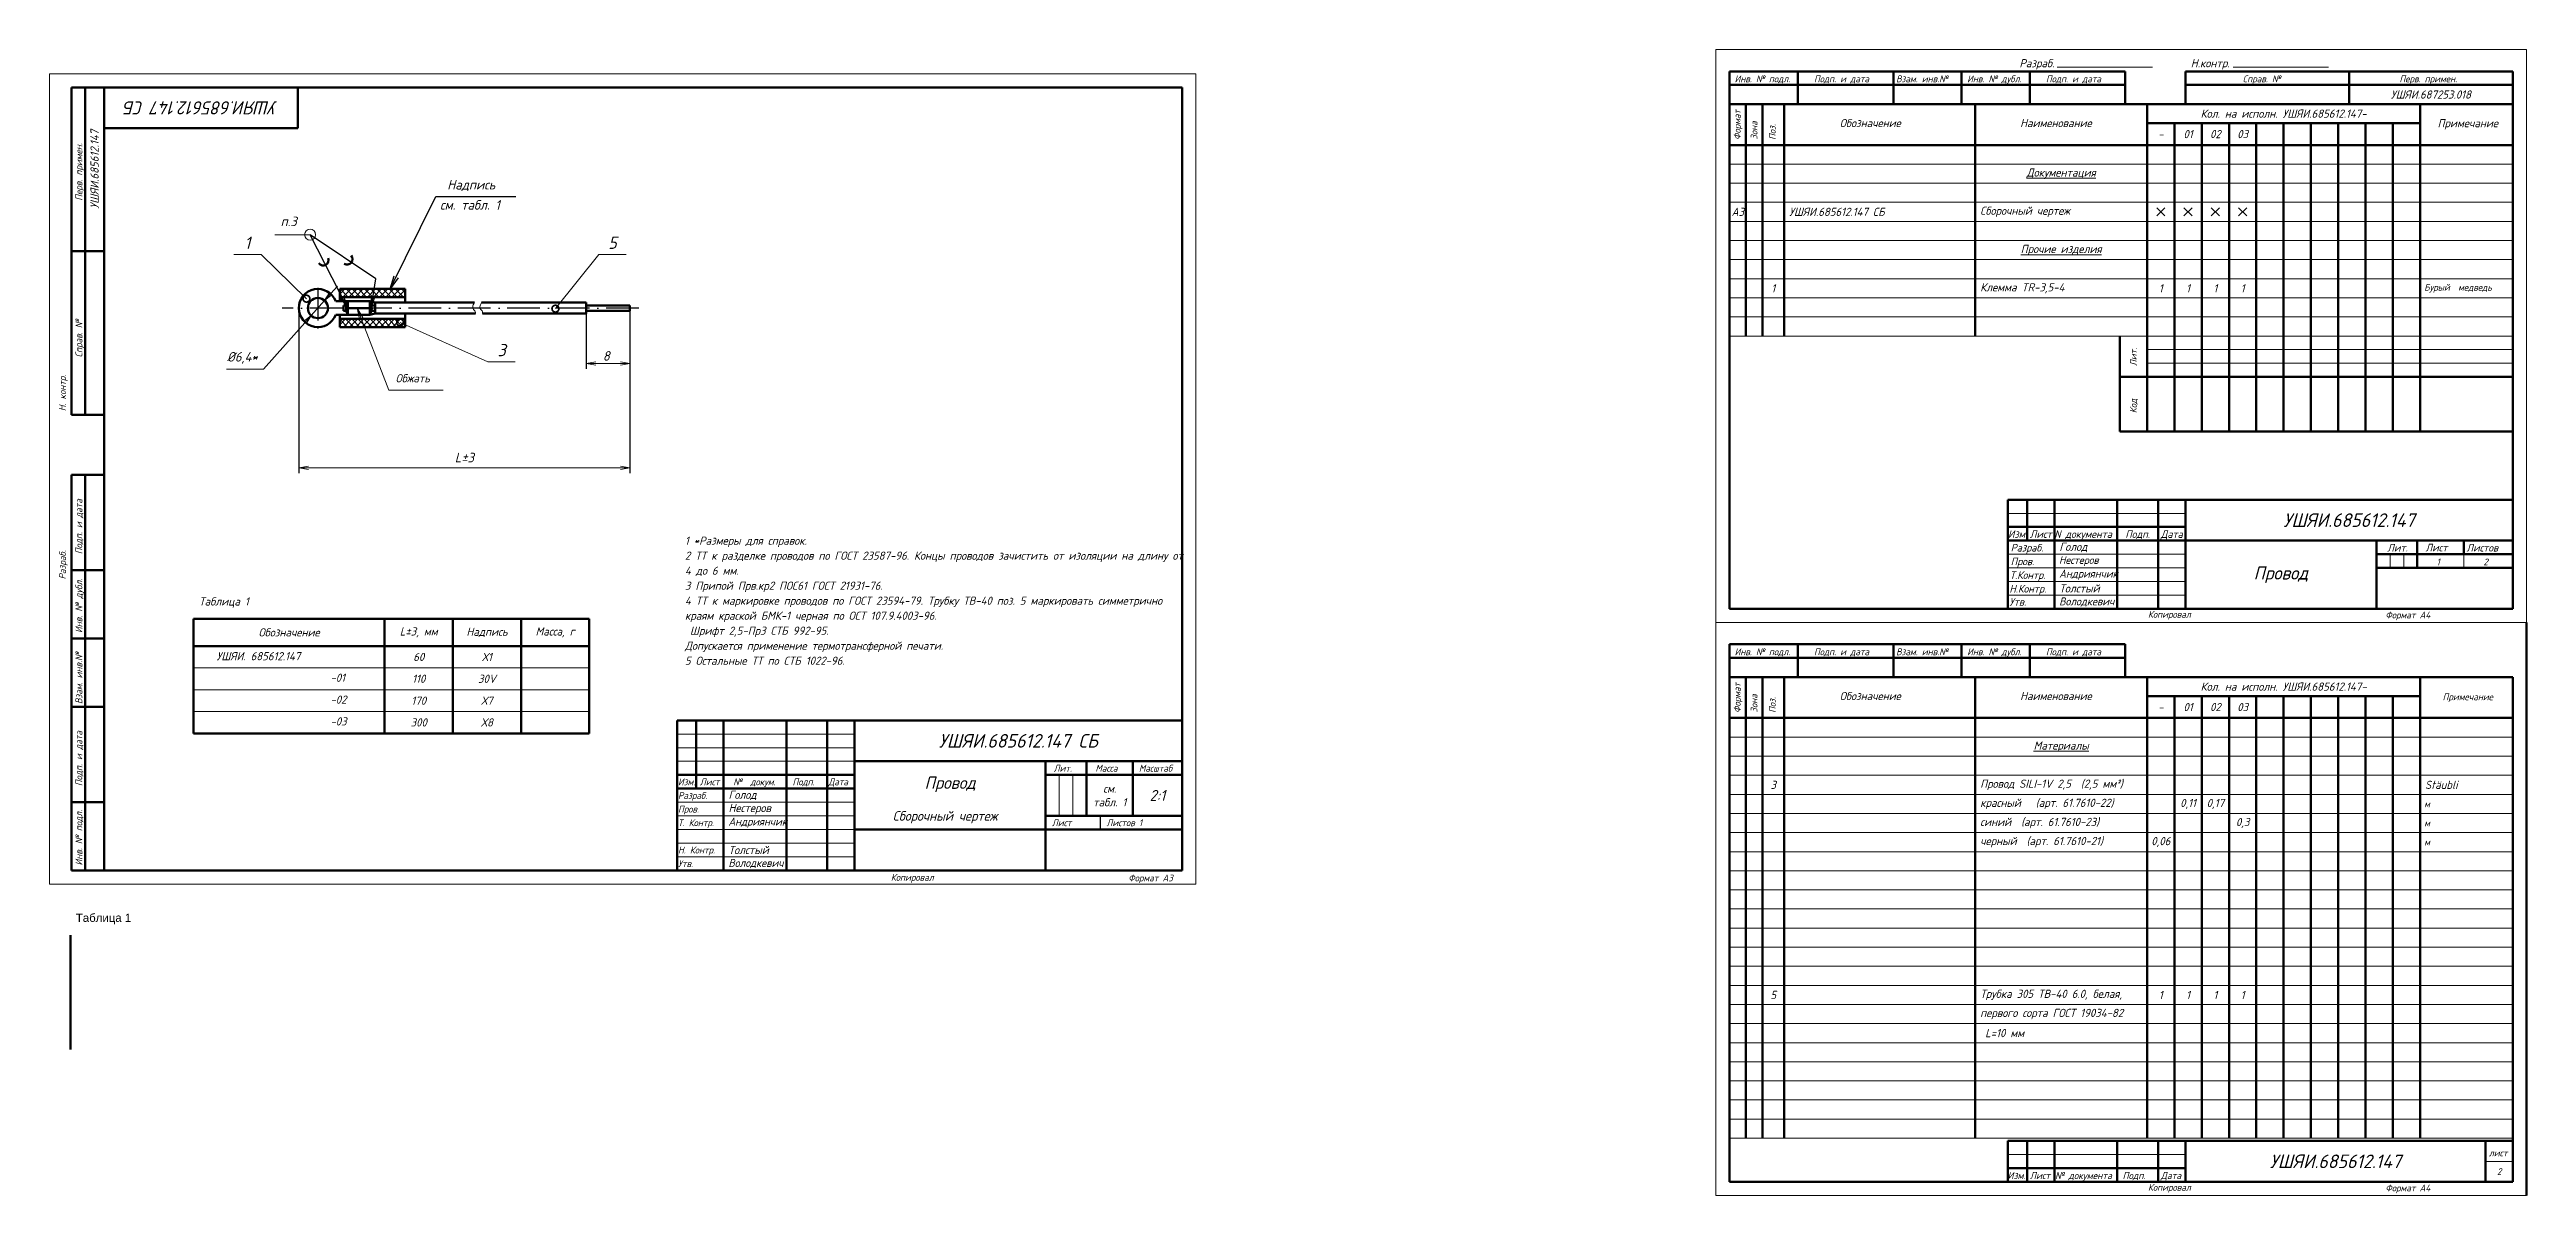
# Model space of a CAD drawing. Header units: millimetres. Extents: x 3219 to 51106, y -14166 to 2695.
# Drawn here: x 7859 to 8766, y -450 to -30 of the extents above; entities that cross this region are included whole.
import ezdxf
from ezdxf.enums import TextEntityAlignment as Align

# ---------------------------------------------------------------- set-up
doc = ezdxf.new("R2010")
doc.units = ezdxf.units.MM
doc.linetypes.add('ACAD_ISO10W100', pattern=[18, 12, -3, 0, -3])
doc.layers.get('0').update_dxf_attribs({"lineweight": 53})
for name, color, linetype, lineweight in [('01', 254, 'Continuous', 70), ('1', 1, 'Continuous', 18), ('TONK', 3, 'Continuous', 20), ('Оси', 3, 'ACAD_ISO10W100', 25), ('Размеры', 2, 'Continuous', 18), ('текст', 4, 'Continuous', 20), ('Штриховка', 80, 'Continuous', 20)]:
    doc.layers.add(name, color=color, linetype=linetype, lineweight=lineweight)
doc.layers.add('FORMAT', color=2, linetype='Continuous')
doc.styles.add('Arial', font='arial.ttf', dxfattribs={"height": 3})
doc.styles.add('Arialc', font='arial.ttf')
doc.styles.add('гост', font='GOST Common Italic.ttf')
doc.dimstyles.new('Arial', dxfattribs={"dimscale": 0, "dimtxt": 3, "dimasz": 3, "dimexe": 2, "dimexo": 0, "dimgap": 2, "dimtad": 1, "dimtoh": 1, "dimdec": 1, "dimrnd": 0.1, "dimzin": 9, "dimtxsty": 'Arial', "dimblk": 'OPEN', "dimcen": -3, "dimdle": 1.25, "dimclrd": 256, "dimclre": 256, "dimclrt": 256, "dimadec": 1, "dimazin": 2, "dimtfac": 1, "dimtdec": 1, "dimtmove": 0, "dimatfit": 3, "dimldrblk": 'DOTSMALL', "dimfxl": 2, "dimtvp": 1.5, "dimtolj": 1, "dimtzin": 1, "dimlwd": -1, "dimarcsym": 0})
doc.dimstyles.new('Arial гост', dxfattribs={"dimscale": 0, "dimtxt": 3.5, "dimasz": 3.5, "dimexe": 2, "dimexo": 0, "dimgap": 2, "dimtad": 1, "dimtoh": 1, "dimdec": 1, "dimrnd": 0.1, "dimzin": 9, "dimtxsty": 'гост', "dimblk": 'OPEN', "dimcen": -3, "dimdle": 1.25, "dimclrd": 256, "dimclre": 256, "dimclrt": 256, "dimadec": 1, "dimazin": 2, "dimtfac": 1, "dimtdec": 1, "dimtmove": 0, "dimatfit": 3, "dimldrblk": 'DOTSMALL', "dimfxl": 2, "dimtvp": 1.5, "dimtolj": 1, "dimtzin": 1, "dimlwd": -1, "dimarcsym": 0})
doc.dimstyles.new('Arial1', dxfattribs={"dimtxt": 3, "dimasz": 3, "dimexe": 2, "dimexo": 0, "dimgap": 2, "dimtad": 2, "dimdec": 1, "dimrnd": 0.1, "dimzin": 9, "dimtxsty": 'Arial', "dimblk": 'OPEN', "dimcen": -3, "dimdle": 1.25, "dimclrd": 256, "dimclre": 256, "dimclrt": 256, "dimadec": 0, "dimazin": 2, "dimtfac": 1, "dimtdec": 1, "dimtmove": 1, "dimatfit": 0, "dimldrblk": 'DOTSMALL', "dimfxl": 2, "dimtvp": 1.5, "dimtolj": 1, "dimtzin": 1, "dimlwd": 25, "dimlwe": 25, "dimarcsym": 0})
doc.dimstyles.new('Arial2  гост', dxfattribs={"dimscale": 0, "dimtxt": 3.5, "dimasz": 3.5, "dimexe": 2, "dimexo": 0, "dimgap": 1, "dimtad": 1, "dimtoh": 1, "dimdec": 1, "dimlfac": 0.5, "dimrnd": 0.1, "dimzin": 9, "dimtxsty": 'гост', "dimblk": 'OPEN', "dimcen": -4, "dimdle": 1.25, "dimclrd": 256, "dimclre": 256, "dimclrt": 256, "dimadec": 1, "dimazin": 2, "dimtfac": 1, "dimtdec": 1, "dimtmove": 0, "dimatfit": 3, "dimldrblk": 'DOTSMALL', "dimfxl": 2, "dimtvp": 1.5, "dimtolj": 1, "dimtzin": 1, "dimlwd": -1, "dimarcsym": 0})

msp = doc.modelspace()

# ---------------------------------------------------------------- texts
at = {"layer": 'FORMAT', "style": 'гост'}
for s, height, p in [('Справ. №', 2.5, (8669.28, -41.86)), ('Перв. примен.', 2.5, (8730.28, -41.86)), ('Примечание', 3, (8744.78, -58.36)), ('Примечание', 2.5, (8744.78, -268.36))]:
    msp.add_text(s, height=height, dxfattribs=at).set_placement(p, align=Align.CENTER)
for s, p in [('Перв. примен.', (7870.62, -74.74)), ('Справ. №', (7870.62, -135.74))]:
    msp.add_text(s, height=2.5, rotation=90, dxfattribs=at).set_placement(p, align=Align.CENTER)
at = {"layer": 'TONK', "style": 'гост'}
for s, height, p in [('Изм.', 2.8, (8576.28, -208.86)), ('Лист', 2.8, (8584.28, -208.86)), ('N документа', 2.8, (8593.28, -208.86)), ('Подп.', 2.8, (8619.28, -208.86)), ('Дата', 2.8, (8632.28, -208.86)), ('Разраб.', 2.8, (8577.28, -213.86)), ('Пров.', 2.8, (8577.28, -218.86)), ('Лит.', 2.8, (8715.28, -213.86)), ('Лист', 2.8, (8729.28, -213.8)), ('1', 2.5, (8733.33, -218.91)), ('Листов ', 2.8, (8744.28, -213.86)), ('2', 2.5, (8750.53, -218.91)), ('Н.Контр.', 2.8, (8576.8, -228.9)), ('Т.Контр.', 2.8, (8576.96, -223.88)), ('Утв.', 2.8, (8576.8, -233.72)), ('лист', 2.5, (8752.49, -435.53)), ('Изм.', 2.6, (8576.13, -443.87)), ('Лист', 2.6, (8584.28, -443.86)), ('№ документа', 2.6, (8593.53, -443.87)), ('Подп.', 2.6, (8618.28, -443.86)), ('Дата', 2.6, (8632.28, -443.86))]:
    msp.add_text(s, height=height, dxfattribs=at).set_placement(p)
for s, insert, char_height, width, attachment_point in [('{\\LДокументация}', (8595.78, -75.36), 3, 63, 5), (' УШЯИ.685612.147 СБ', (8494.28, -89.36), 3, 70, 4), (' Сборочный чертеж', (8564.28, -89.36), 3, 63, 4), ('{\\LПрочие изделия}', (8595.78, -103.36), 3, 63, 5), ('1', (8490.28, -117.36), 3, 8, 5), ('1', (8490.28, -117.36), 3, 8, 5), (' Клемма TR-3,5-4', (8564.28, -117.36), 3, 63, 4), (' Бурый  медведь', (8727.28, -117.36), 2.5, 34, 4), ('{\\LМатериалы}', (8595.78, -285.36), 3, 63, 5), ('3', (8490.28, -299.36), 3, 7.6276, 5), (' Провод SILI-1V 2,5  (2,5 мм²)', (8564.28, -299.36), 3, 63, 4), (' Stäubli ', (8727.28, -299.36), 3, 34, 4), (' красный   (арт. 61.7610-22)  ', (8564.28, -306.36), 3, 63, 4), (' м', (8727.28, -306.36), 2.5, 34, 4), (' синий  (арт. 61.7610-23)  ', (8564.28, -313.36), 3, 60, 4), (' м', (8727.28, -313.36), 2.5, 34, 4), (' черный  (арт. 61.7610-21)  ', (8564.28, -320.36), 3, 60, 4), (' м', (8727.28, -320.36), 2.5, 34, 4), ('5', (8490.28, -376.36), 3, 8, 5), (' Трубка 305 ТВ-40 6.0, белая,', (8564.28, -376.36), 3, 63, 4), (' первого сорта ГОСТ 19034-82 ', (8564.28, -383.36), 3, 63, 4), ('  L=10 мм', (8564.28, -390.36), 3, 63, 4), ('2', (8756.28, -441.11), 2.5, 10, 5)]:
    msp.add_mtext(s, dxfattribs=dict(at, insert=insert, char_height=char_height, width=width, attachment_point=attachment_point))
at = {"layer": 'Размеры', "style": 'гост'}
for s, height, p in [('Разраб.', 3, (8586.88, -36.38)), ('Н.контр.', 3, (8650.38, -36.38)), ('Инв. № подл.', 2.5, (8486.28, -41.86)), ('Подп. и дата', 2.5, (8515.28, -41.86)), ('Инв. № дубл.', 2.5, (8571.28, -41.86)), ('Подп. и дата', 2.5, (8600.28, -41.86)), ('Обозначение', 3, (8525.83, -58.31)), ('Наименование', 3, (8593.85, -58.31)), ('Инв. № подл.', 2.5, (8486.28, -251.86)), ('Подп. и дата', 2.5, (8515.28, -251.86)), ('Инв. № дубл.', 2.5, (8571.28, -251.86)), ('Подп. и дата', 2.5, (8600.28, -251.86)), ('Обозначение', 3, (8525.83, -268.31)), ('Наименование', 3, (8593.85, -268.31))]:
    msp.add_text(s, height=height, dxfattribs=at).set_placement(p, align=Align.CENTER)
for s, height, p in [('Взам. инв.№', 2.5, (8535.28, -41.86)), ('Надпись ', 3.5, (8004.35, -81.17)), ('см. табл. 1', 3.5, (8001.73, -88.56)), ('п.3', 3.5, (7943.3, -94.59)), ('Обжать', 3, (7985.44, -151.84)), ('Взам. инв.№', 2.5, (8535.28, -251.86)), ('Сборочный чертеж', 3.5, (8167.61, -312.51))]:
    msp.add_text(s, height=height, dxfattribs=at).set_placement(p)
for s, p in [('Формат', (8478.31, -57.49)), ('Зона', (8484.49, -59.55)), ('Поз.', (8491.17, -60.11)), ('Лит.', (8623.49, -142.55)), ('Н. контр.', (7864.62, -155.74)), ('Код', (8623.49, -160.55)), ('Подп. и дата', (7870.62, -204.74)), ('Разраб.', (7864.62, -218.74)), ('Инв. № дубл.', (7870.62, -233.74)), ('Формат', (8478.31, -267.49)), ('Зона', (8484.49, -269.55)), ('Поз.', (8491.17, -270.11)), ('Подп. и дата', (7870.62, -289.74)), ('Инв. № подл.', (7870.62, -318.74))]:
    msp.add_text(s, height=2.5, rotation=90, dxfattribs=at).set_placement(p, align=Align.CENTER)
msp.add_text('Взам. инв.№', height=2.5, rotation=90, dxfattribs=at).set_placement((7870.62, -269.74))
for s, insert, char_height, width, attachment_point in [('УШЯИ.687253.018', (8731.28, -46.36), 3, 60, 5), ('Кол. на исполн. УШЯИ.685612.147-', (8677.28, -53.36), 3, 100, 5), ('-', (8632.28, -60.86), 3, 10, 5), ('01', (8642.28, -60.86), 3, 10, 5), ('02', (8652.28, -60.86), 3, 10, 5), ('03', (8662.28, -60.86), 3, 10, 5), ('А3', (8477.28, -89.36), 3, 6, 5), ('1', (7931.15, -100.69), 4.5, 10, 5), ('5', (8064.91, -100.69), 4.5, 10, 5), ('1', (8632.28, -117.36), 3, 10, 5), ('1', (8642.28, -117.36), 3, 10, 5), ('1', (8652.28, -117.36), 3, 10, 5), ('1', (8662.28, -117.36), 3, 10, 5), ('3', (8024.29, -140.03), 4.5, 10, 5), ('УШЯИ.685612.147', (8701.28, -202.36), 5, 120, 5), (' Нестеров ', (8593.28, -217.36), 2.8, 23, 4), (' Голод', (8593.28, -212.36), 3, 23, 4), (' Андриянчик', (8593.28, -222.36), 2.9, 23, 4), (' Толстый', (8593.28, -227.36), 3, 23, 4), (' Володкевич', (8593.28, -232.36), 2.9, 23, 4), ('Кол. на исполн. УШЯИ.685612.147-', (8677.28, -263.36), 3, 100, 5), ('-', (8632.28, -270.86), 3, 10, 5), ('01', (8642.28, -270.86), 3, 10, 5), ('02', (8652.28, -270.86), 3, 10, 5), ('03', (8662.28, -270.86), 3, 10, 5), (' Голод ', (8105.62, -303.24), 3, 23, 4), (' Нестеров ', (8105.62, -308.24), 3, 23, 4), ('см.\\Pтабл. 1', (8247.12, -303.24), 3, 17, 5), ('2:1', (8264.62, -303.24), 4, 18, 5), ('0,11', (8642.28, -306.36), 3, 10.129, 5), ('0,17', (8652.28, -306.36), 3, 10.129, 5), (' Андриянчик', (8105.62, -313.24), 2.9, 23, 4), ('0,3', (8662.28, -313.36), 3, 10.129, 5), (' Володкевич', (8105.62, -328.24), 2.9, 23, 4), (' Толстый', (8105.62, -323.24), 3, 23, 4), ('0,06', (8632.28, -320.36), 3, 10, 5), ('1', (8632.28, -376.36), 3, 10, 5), ('1', (8642.28, -376.36), 3, 10, 5), ('1', (8652.28, -376.36), 3, 10, 5), ('1', (8662.28, -376.36), 3, 10, 5), ('УШЯИ.685612.147', (8696.28, -437.36), 5, 110, 5)]:
    msp.add_mtext(s, dxfattribs=dict(at, insert=insert, char_height=char_height, width=width, attachment_point=attachment_point))
at = {"layer": 'Размеры', "ltscale": 1.5, "attachment_point": 5, "style": 'гост'}
for s, insert, char_height, width, rotation in [('УШЯИ.685612.147 СБ', (7914.12, -51.24), 4.8, 71, 180), ('УШЯИ.685612.147', (7875.12, -73.74), 3, 60, 90)]:
    msp.add_mtext(s, dxfattribs=dict(at, insert=insert, char_height=char_height, width=width, rotation=rotation))
at = {"layer": 'Размеры', "insert": (8091.46, -208.37), "char_height": 3, "width": 183.2481, "attachment_point": 1, "line_spacing_factor": 1.1, "style": 'гост'}
msp.add_mtext('1 *Размеры для справок.\\P2 ТТ к разделке проводов по ГОСТ 23587-96. Концы проводов зачистить от изоляции на длину от 4 до 6 мм.\\P3 Припой Прв.кр2 ПОС61 ГОСТ 21931-76.\\P4 ТТ к маркировке проводов по ГОСТ 23594-79. Трубку ТВ-40 поз. 5 маркировать симметрично краям краской БМК-1 черная по ОСТ 107.9.4003-96.\\P Шрифт 2,5-Пр3 СТБ 992-95.\\PДопускается применение термотрансферной печати.\\P5 Остальные ТТ по СТБ 1022-96.', dxfattribs=at)
at = {"layer": 'Размеры', "ltscale": 1.5, "attachment_point": 5, "style": 'гост'}
for s, insert, char_height, width in [('Провод', (8676.28, -222.36), 4.8, 70), ('УШЯИ.685612.147 СБ', (8213.62, -283.24), 5, 120), ('Провод', (8188.62, -299.19), 4.5, 70)]:
    msp.add_mtext(s, dxfattribs=dict(at, insert=insert, char_height=char_height, width=width))
at = {"layer": 'текст'}
for s, style, p in [('Таблица 1', 'гост', (7913.42, -233.65)), ('УШЯИ. 685612.147', 'гост', (7919.84, -253.71)), ('-01', 'гост', (7961.56, -261.62)), ('-02', 'гост', (7961.56, -269.62)), ('-03', 'гост', (7961.56, -277.62)), ('Таблица 1', 'Arialc', (7868.25, -349.58))]:
    msp.add_text(s, height=3, dxfattribs=dict(at, style=style)).set_placement(p)
at = {"layer": 'текст', "char_height": 3, "attachment_point": 5, "style": 'гост'}
for s, insert, width in [('Обозначение', (7946.41, -243.49), 70), ('L%%P3, мм', (7993.91, -243.49), 25), ('Надпись', (8018.91, -243.49), 25), ('Масса, г', (8043.91, -243.49), 25), ('60', (7993.91, -252.49), 25), ('Х1', (8018.91, -252.49), 25), ('110', (7993.91, -260.49), 25), ('30V', (8018.91, -260.49), 25), ('170', (7993.91, -268.49), 25), ('Х7', (8018.91, -268.49), 25), ('300', (7993.91, -276.49), 25), ('Х8', (8018.91, -276.49), 25)]:
    msp.add_mtext(s, dxfattribs=dict(at, insert=insert, width=width))
at = {"layer": 'Штриховка', "style": 'гост'}
for s, p in [('Копировал', (8627.58, -238.15)), ('Формат А4', (8714.59, -238.36)), ('Изм.', (8088.92, -299.52)), ('Лист', (8096.92, -299.52)), ('Дата', (8144.03, -299.52)), ('Разраб.', (8088.92, -304.52)), ('Пров.', (8088.92, -309.52)), ('Т. Контр.', (8088.92, -314.52)), ('Лист ', (8225.92, -314.52)), ('Листов 1', (8245.92, -314.52)), ('Н. Контр.', (8088.92, -324.52)), ('Утв.', (8088.92, -329.52)), ('Копировал', (8166.92, -334.52)), ('Формат А3', (8253.93, -334.74)), ('Копировал', (8627.58, -448.15)), ('Формат А4', (8714.59, -448.36))]:
    msp.add_text(s, height=2.5, dxfattribs=at).set_placement(p)
for s, p in [('№  докум.', (8116.92, -299.52)), ('Подп.', (8134.92, -299.52)), ('Лит.', (8229.92, -294.52)), ('Масса', (8245.92, -294.52)), ('Масштаб', (8263.92, -294.52))]:
    msp.add_text(s, height=2.5, dxfattribs=at).set_placement(p, align=Align.CENTER)

# ---------------------------------------------------------------- blocks, each defined once
blk = doc.blocks.new('_Open')
at = {"color": 0, "linetype": 'ByBlock', "lineweight": -2}
for p, q in [((-1, 0.17), (0, 0)), ((-1, -0.17), (0, 0)), ((0, 0), (-1, 0))]:
    blk.add_line(p, q, dxfattribs=at)
blk = doc.blocks.new('*D463')
at = {"layer": 'Defpoints', "color": 0, "transparency": 16777216}
for p in [(7959.43, -121.86), (7954.5, -127.38)]:
    blk.add_point(p, dxfattribs=at)
at = {"layer": 'Размеры', "transparency": 16777216}
for p, q in [((7961.76, -119.25), (7964.09, -116.64)), ((7959.43, -121.86), (7954.5, -127.38)), ((7936.99, -147), (7952.17, -129.99)), ((7923.52, -147), (7936.99, -147))]:
    blk.add_line(p, q, dxfattribs=at)
at = {"layer": 'Размеры', "transparency": 16777216, "xscale": 3.5, "yscale": 3.5, "zscale": 3.5}
for p, rotation in [((7954.5, -127.38), 48.24783886576949), ((7959.43, -121.86), 228.2478388657695)]:
    blk.add_blockref('_Open', p, dxfattribs=dict(at, rotation=rotation))
at = {"layer": 'Размеры', "transparency": 16777216, "insert": (7929.26, -142.9), "char_height": 3.5, "attachment_point": 5, "style": 'гост'}
blk.add_mtext('\\A1;%%C6,4*', dxfattribs=at)
blk = doc.blocks.new('_DotSmall')
at = {"color": 0, "linetype": 'ByBlock', "const_width": 0.5}
blk.add_lwpolyline([(-0.0625, 0, 1), (0.0625, 0, 1)], format="xyb", close=True, dxfattribs=at)
blk = doc.blocks.new('*D464')
at = {"layer": 'Defpoints', "color": 0, "transparency": 16777216}
for p in [(7949.97, -124.62), (8071.32, -125.62), (8071.32, -183.16)]:
    blk.add_point(p, dxfattribs=at)
at = {"layer": 'Размеры', "lineweight": -2, "transparency": 16777216}
for p, q in [((7949.97, -124.62), (7949.97, -185.16)), ((8071.32, -125.62), (8071.32, -185.16))]:
    blk.add_line(p, q, dxfattribs=at)
at = {"layer": 'Размеры', "transparency": 16777216}
blk.add_line((7953.47, -183.16), (8067.82, -183.16), dxfattribs=at)
at = {"layer": 'Размеры', "transparency": 16777216, "xscale": 3.5, "yscale": 3.5, "zscale": 3.5, "rotation": 180}
blk.add_blockref('_Open', (7949.97, -183.16), dxfattribs=at)
at = {"layer": 'Размеры', "transparency": 16777216, "xscale": 3.5, "yscale": 3.5, "zscale": 3.5}
blk.add_blockref('_Open', (8071.32, -183.16), dxfattribs=at)
at = {"layer": 'Размеры', "transparency": 16777216, "insert": (8010.64, -179.41), "char_height": 3.5, "attachment_point": 5, "style": 'гост'}
blk.add_mtext('\\A1;L%%P3', dxfattribs=at)
blk = doc.blocks.new('*D465')
at = {"layer": 'Defpoints', "color": 0, "transparency": 16777216}
for p in [(8055.32, -126.62), (8071.32, -125.62), (8071.32, -144.91)]:
    blk.add_point(p, dxfattribs=at)
at = {"layer": 'Размеры', "lineweight": -2, "transparency": 16777216}
for p, q in [((8055.32, -126.62), (8055.32, -146.91)), ((8071.32, -125.62), (8071.32, -146.91))]:
    blk.add_line(p, q, dxfattribs=at)
at = {"layer": 'Размеры', "transparency": 16777216}
blk.add_line((8058.82, -144.91), (8067.82, -144.91), dxfattribs=at)
at = {"layer": 'Размеры', "transparency": 16777216, "xscale": 3.5, "yscale": 3.5, "zscale": 3.5, "rotation": 180}
blk.add_blockref('_Open', (8055.32, -144.91), dxfattribs=at)
at = {"layer": 'Размеры', "transparency": 16777216, "xscale": 3.5, "yscale": 3.5, "zscale": 3.5}
blk.add_blockref('_Open', (8071.32, -144.91), dxfattribs=at)
at = {"layer": 'Размеры', "transparency": 16777216, "insert": (8062.64, -142.16), "char_height": 3.5, "attachment_point": 5, "style": 'гост'}
blk.add_mtext('\\A1;8', dxfattribs=at)

# ---------------------------------------------------------------- dimensions: what is measured, and where the dimension line sits
at = {"layer": 'Размеры'}
dim = msp.add_diameter_dim_2p(p1=(7959.43, -121.86), p2=(7954.5, -127.38), text='%%C6,4*', dimstyle='Arial гост', override={"dimscale": 1}, dxfattribs=at)
dim.commit()
dim.dimension.update_dxf_attribs({"geometry": '*D463', "text_midpoint": (7929.26, -147), "dimtype": 163})
dim = msp.add_linear_dim(base=(8071.32, -183.16), p1=(7949.97, -124.62), p2=(8071.32, -125.62), text='L%%P3', dimstyle='Arial гост', override={"dimscale": 1}, dxfattribs=at)
dim.commit()
dim.dimension.update_dxf_attribs({"geometry": '*D464', "text_midpoint": (8010.64, -183.16), "dimtype": 160})
dim = msp.add_linear_dim(base=(8071.32, -144.91), p1=(8055.32, -126.62), p2=(8071.32, -125.62), dimstyle='Arial2  гост', override={"dimscale": 1}, dxfattribs=at)
dim.commit()
dim.dimension.update_dxf_attribs({"geometry": '*D465', "text_midpoint": (8062.64, -144.91), "dimtype": 160})

# ---------------------------------------------------------------- hatches: boundary and pattern name
h = msp.add_hatch(color=256)
h.paths.add_polyline_path([(7967.97, -122.12, 0.138092), (7967.26, -124.62), (7967.97, -124.62)])
h.paths.add_polyline_path([(7967.97, -124.62), (7967.26, -124.62, 0.138092), (7967.97, -127.12)])
h = msp.add_hatch(color=256)
h.paths.add_polyline_path([(7975.97, -122.12, -0.138092), (7976.67, -124.62), (7975.97, -124.62)])
h.paths.add_polyline_path([(7975.97, -124.62), (7976.67, -124.62, -0.138092), (7975.97, -127.12)])
at = {"layer": 'Штриховка'}
h = msp.add_hatch(dxfattribs=at)
h.set_pattern_fill('ANSI37', color=256, scale=0.5, style=0)
h.set_pattern_definition([(45, (5403.2303, -1893.2293), (-1.122532, 1.122532), []), (135, (5403.2303, -1893.2293), (-1.122532, -1.122532), [])])
h.paths.add_polyline_path([(7988.97, -120.62), (7988.97, -117.62), (7964.97, -117.62), (7964.97, -120.62)])
h.paths.add_polyline_path([(7988.97, -131.62), (7988.97, -128.62), (7964.97, -128.62), (7964.97, -131.62)])

# ---------------------------------------------------------------- linework, layer by layer
for p, q in [((7866.62, -163.74), (7866.62, -43.74)), ((7866.62, -43.74), (7878.62, -43.74)), ((7871.62, -163.74), (7871.62, -43.74)), ((7878.62, -330.74), (7878.62, -43.74)), ((7878.62, -43.74), (8273.62, -43.74)), ((8273.62, -43.74), (8273.62, -330.74)), ((8474.28, -37.86), (8474.28, -234.86)), ((8619.28, -37.86), (8474.28, -37.86)), ((8474.28, -42.86), (8619.28, -42.86)), ((8499.28, -49.86), (8499.28, -37.86)), ((8534.28, -49.86), (8534.28, -37.86)), ((8559.28, -49.86), (8559.28, -37.86)), ((8584.28, -49.86), (8584.28, -37.86)), ((8619.28, -49.86), (8619.28, -37.86)), ((8641.28, -49.86), (8641.28, -37.86)), ((8641.28, -37.86), (8761.28, -37.86)), ((8641.28, -42.86), (8761.28, -42.86)), ((8701.28, -49.86), (8701.28, -37.86)), ((8761.28, -37.86), (8761.28, -49.86)), ((8474.28, -49.86), (8761.28, -49.86)), ((8474.28, -234.86), (8474.28, -49.86)), ((8480.28, -49.86), (8480.28, -134.86)), ((8486.28, -49.86), (8486.28, -134.86)), ((8494.28, -49.86), (8494.28, -134.86)), ((8564.28, -49.86), (8564.28, -134.86)), ((8627.28, -49.86), (8627.28, -169.86)), ((8727.28, -49.86), (8727.28, -169.86)), ((8761.28, -49.86), (8761.28, -234.86)), ((8627.28, -56.86), (8727.28, -56.86)), ((8637.28, -56.86), (8637.28, -169.86)), ((8647.28, -56.86), (8647.28, -169.86)), ((8657.28, -56.86), (8657.28, -169.86)), ((8667.28, -56.86), (8667.28, -169.86)), ((8677.28, -56.86), (8677.28, -169.86)), ((8687.28, -56.86), (8687.28, -169.86)), ((8697.28, -56.86), (8697.28, -169.86)), ((8707.28, -56.86), (8707.28, -169.86)), ((8717.28, -56.86), (8717.28, -169.86)), ((8761.28, -64.86), (8474.28, -64.86)), ((7878.62, -103.74), (7866.62, -103.74)), ((7988.97, -117.62), (7964.97, -117.62)), ((7964.97, -122.12), (7964.97, -117.62)), ((7987.97, -117.62), (7987.97, -117.62)), ((7988.97, -117.62), (7988.97, -122.62)), ((7975.97, -122.12), (7963.51, -122.12)), ((7988.97, -120.62), (7964.97, -120.62)), ((7967.37, -123.62), (7966.29, -123.62)), ((7966.29, -123.62), (7966.29, -125.62)), ((7967.37, -125.62), (7966.29, -125.62)), ((7967.97, -122.12), (7967.97, -127.12)), ((7967.97, -122.12), (7967.97, -127.12)), ((7967.97, -122.12), (7967.97, -127.12)), ((7975.97, -122.12), (7975.97, -127.12)), ((7975.97, -122.12), (7975.97, -127.12)), ((7977.97, -122.62), (7975.97, -122.12)), ((7977.97, -126.62), (7975.97, -127.12)), ((7977.97, -123.62), (7976.57, -123.62)), ((7977.97, -125.62), (7976.57, -125.62)), ((7977.97, -122.62), (7977.97, -126.62)), ((8014.34, -122.62), (7977.97, -122.62)), ((8014.67, -126.62), (7977.97, -126.62)), ((7988.97, -126.62), (7988.97, -131.62)), ((8055.32, -122.62), (8016.95, -122.62)), ((8055.32, -126.62), (8017.29, -126.62)), ((8055.32, -126.62), (8055.32, -122.62)), ((8055.32, -123.62), (8071.32, -123.62)), ((8055.32, -125.62), (8071.32, -125.62)), ((8071.32, -123.62), (8071.32, -125.62)), ((7975.97, -127.12), (7963.51, -127.12)), ((7964.97, -127.12), (7964.97, -131.62)), ((7988.97, -128.62), (7964.97, -128.62)), ((7988.97, -131.62), (7964.97, -131.62)), ((7987.97, -128.62), (7979.97, -128.62)), ((7987.97, -128.62), (7979.97, -128.62)), ((7987.97, -128.62), (7979.97, -128.62)), ((8617.28, -169.86), (8617.28, -134.86)), ((8617.28, -149.86), (8761.28, -149.86)), ((7878.62, -163.74), (7866.62, -163.74)), ((8617.28, -169.86), (8761.28, -169.86)), ((7878.62, -185.74), (7866.62, -185.74)), ((7866.62, -185.74), (7866.62, -330.74)), ((7871.62, -330.74), (7871.62, -185.74)), ((8576.28, -194.86), (8761.28, -194.86)), ((8576.28, -194.86), (8576.28, -234.86)), ((8583.28, -194.86), (8583.28, -209.86)), ((8593.28, -194.86), (8593.28, -234.86)), ((8616.28, -194.86), (8616.28, -234.86)), ((8631.28, -194.86), (8631.28, -234.86)), ((8641.28, -194.86), (8641.28, -234.86)), ((8641.28, -204.86), (8576.28, -204.86)), ((8576.28, -209.86), (8641.28, -209.86)), ((8641.28, -209.86), (8761.28, -209.86)), ((8711.28, -234.86), (8711.28, -209.86)), ((8711.28, -214.86), (8761.28, -214.86)), ((8726.28, -209.86), (8726.28, -219.86)), ((8743.28, -214.86), (8743.28, -209.86)), ((7878.62, -220.74), (7866.62, -220.74)), ((8711.28, -219.86), (8761.28, -219.86)), ((8761.28, -234.86), (8474.28, -234.86)), ((8056.41, -238.49), (7911.41, -238.49)), ((7911.41, -238.49), (7911.41, -280.49)), ((7981.41, -238.49), (7981.41, -280.49)), ((8006.41, -238.49), (8006.41, -280.49)), ((8031.41, -238.49), (8031.41, -280.49)), ((8056.41, -238.49), (8056.41, -280.49)), ((8056.41, -238.49), (8056.41, -280.49)), ((8766.28, -449.86), (8766.28, -239.86)), ((7878.62, -245.74), (7866.62, -245.74)), ((8056.41, -248.49), (7911.41, -248.49)), ((8474.28, -247.86), (8474.28, -444.86)), ((8619.28, -247.86), (8474.28, -247.86)), ((8474.28, -252.86), (8619.28, -252.86)), ((8499.28, -259.86), (8499.28, -247.86)), ((8534.28, -259.86), (8534.28, -247.86)), ((8559.28, -259.86), (8559.28, -247.86)), ((8584.28, -259.86), (8584.28, -247.86)), ((8619.28, -259.86), (8619.28, -247.86)), ((8474.28, -259.86), (8761.28, -259.86)), ((8474.28, -444.86), (8474.28, -259.86)), ((8480.28, -259.86), (8480.28, -428.86)), ((8486.28, -259.86), (8486.28, -428.86)), ((8494.28, -259.86), (8494.28, -428.86)), ((8564.28, -259.86), (8564.28, -428.86)), ((8627.28, -259.86), (8627.28, -428.86)), ((8727.28, -259.86), (8727.28, -428.86)), ((8761.28, -259.86), (8761.28, -444.86)), ((7878.62, -270.74), (7866.62, -270.74)), ((8627.28, -266.86), (8727.28, -266.86)), ((8637.28, -266.86), (8637.28, -428.86)), ((8647.28, -266.86), (8647.28, -428.86)), ((8657.28, -266.86), (8657.28, -428.86)), ((8667.28, -266.86), (8667.28, -428.86)), ((8677.28, -266.86), (8677.28, -428.86)), ((8687.28, -266.86), (8687.28, -428.86)), ((8697.28, -266.86), (8697.28, -428.86)), ((8707.28, -266.86), (8707.28, -428.86)), ((8717.28, -266.86), (8717.28, -428.86)), ((8056.41, -280.49), (7911.41, -280.49)), ((8088.62, -275.74), (8088.62, -330.74)), ((8273.62, -275.74), (8088.62, -275.74)), ((8095.62, -275.74), (8095.62, -300.74)), ((8105.62, -275.74), (8105.62, -330.74)), ((8128.62, -275.74), (8128.62, -330.74)), ((8143.62, -275.74), (8143.62, -330.74)), ((8153.62, -275.74), (8153.62, -330.74)), ((8761.28, -274.86), (8474.28, -274.86)), ((8153.62, -295.74), (8088.62, -295.74)), ((8273.62, -290.74), (8153.62, -290.74)), ((8223.62, -290.74), (8223.62, -330.74)), ((8273.62, -295.74), (8223.62, -295.74)), ((8238.62, -290.74), (8238.62, -310.74)), ((8255.62, -290.74), (8255.62, -310.74)), ((7878.62, -305.74), (7866.62, -305.74)), ((8153.62, -300.74), (8088.62, -300.74)), ((8273.62, -315.74), (8153.62, -315.74)), ((8273.62, -310.74), (8223.62, -310.74)), ((7866.62, -330.74), (8273.62, -330.74)), ((7866.25, -354.41), (7866.25, -396.41)), ((8576.28, -429.86), (8761.28, -429.86)), ((8576.28, -429.86), (8576.28, -444.86)), ((8583.28, -444.86), (8583.28, -429.86)), ((8593.28, -429.86), (8593.28, -444.86)), ((8616.28, -429.86), (8616.28, -444.86)), ((8631.28, -429.86), (8631.28, -444.86)), ((8641.28, -429.86), (8641.28, -444.86)), ((8751.28, -444.86), (8751.28, -429.86)), ((8641.28, -439.86), (8576.28, -439.86)), ((8761.28, -444.86), (8474.28, -444.86))]:
    msp.add_line(p, q)
for points in [[(7949.62, -43.74), (7949.62, -44.74), (7949.62, -58.74)], [(7949.62, -58.74), (7879.62, -58.74), (7878.62, -58.74)], [(7878.62, -185.74), (7866.62, -185.74)], [(8619.28, -259.86), (8619.28, -247.86)], [(8619.28, -259.86), (8619.28, -247.86)], [(8619.28, -259.86), (8619.28, -247.86)]]:
    msp.add_lwpolyline(points)
msp.add_circle((7956.97, -124.62), 3.7)
for centre, radius, start, end in [((7958.9, -107.02), 1.99, 216.90149, 21.58179), ((7967.7, -106.7), 1.99, 236.40301, 41.08332), ((7956.97, -124.62), 7, 20.92483, 339.07517), ((7972.06, -124.62), 4.79, 148.55059, 211.44941), ((7971.88, -124.62), 4.79, 328.55059, 31.44941)]:
    msp.add_arc(centre, radius, start, end)
at = {"layer": '01'}
msp.add_line((7975.97, -124.62), (7967.97, -124.62), dxfattribs=at)
at = {"layer": '1'}
for p, q in [((8056.41, -256.49), (7911.41, -256.49)), ((8056.41, -264.49), (7911.41, -264.49)), ((8056.41, -272.49), (7911.41, -272.49))]:
    msp.add_line(p, q, dxfattribs=at)
for points, knots in [([(8014.34, -122.62), (8014.22, -122.88), (8013.74, -123.63), (8013.57, -124.95), (8014.72, -125.69), (8014.72, -126.38), (8014.67, -126.62)], [1.981598, 1.981598, 1.981598, 1.981598, 2.831574, 4.247199, 5.578608, 6.276254, 6.276254, 6.276254, 6.276254]), ([(8016.95, -122.62), (8016.83, -122.87), (8016.37, -123.6), (8016.2, -124.9), (8017.37, -125.66), (8017.35, -126.36), (8017.29, -126.62)], [2.032447, 2.032447, 2.032447, 2.032447, 2.831574, 4.247199, 5.578608, 6.321872, 6.321872, 6.321872, 6.321872])]:
    msp.add_open_spline(points, degree=3, knots=knots, dxfattribs=at)
at = {"layer": 'FORMAT'}
for p, q in [((7866.62, -43.74), (7878.62, -43.74)), ((8474.28, -37.86), (8474.28, -49.86)), ((8761.28, -37.86), (8761.28, -49.86)), ((8529.28, -49.86), (8474.28, -49.86)), ((8474.28, -234.86), (8474.28, -49.86)), ((8474.28, -234.86), (8474.28, -49.86)), ((8761.28, -49.86), (8761.28, -234.86)), ((8630.78, -90.86), (8633.78, -87.86)), ((8630.78, -87.86), (8633.78, -90.86)), ((8640.78, -90.86), (8643.78, -87.86)), ((8640.78, -87.86), (8643.78, -90.86)), ((8650.78, -90.86), (8653.78, -87.86)), ((8650.78, -87.86), (8653.78, -90.86)), ((8660.78, -90.86), (8663.78, -87.86)), ((8660.78, -87.86), (8663.78, -90.86)), ((8474.28, -247.86), (8474.28, -259.86)), ((8529.28, -259.86), (8474.28, -259.86)), ((8474.28, -444.86), (8474.28, -259.86)), ((8474.28, -444.86), (8474.28, -259.86)), ((8761.28, -259.86), (8761.28, -444.86)), ((8243.62, -310.74), (8243.62, -315.74)), ((7866.62, -330.74), (7878.62, -330.74)), ((8273.62, -330.74), (8088.62, -330.74)), ((8273.62, -330.74), (8088.62, -330.74)), ((8273.62, -330.74), (8088.62, -330.74))]:
    msp.add_line(p, q, dxfattribs=at)
for points in [[(7866.62, -43.74), (7866.62, -163.74)], [(7871.62, -43.74), (7871.62, -163.74)], [(8474.28, -37.86), (8614.28, -37.86), (8619.28, -37.86)], [(8474.28, -37.86), (8614.28, -37.86), (8619.28, -37.86)], [(8474.28, -37.86), (8614.28, -37.86), (8619.28, -37.86)], [(8474.28, -42.86), (8614.28, -42.86), (8619.28, -42.86)], [(8474.28, -42.86), (8614.28, -42.86), (8619.28, -42.86)], [(8474.28, -42.86), (8614.28, -42.86), (8619.28, -42.86)], [(8499.28, -49.86), (8499.28, -37.86)], [(8499.28, -49.86), (8499.28, -37.86)], [(8499.28, -49.86), (8499.28, -37.86)], [(8534.28, -49.86), (8534.28, -37.86)], [(8534.28, -49.86), (8534.28, -37.86)], [(8534.28, -49.86), (8534.28, -37.86)], [(8559.28, -49.86), (8559.28, -37.86)], [(8559.28, -49.86), (8559.28, -37.86)], [(8559.28, -49.86), (8559.28, -37.86)], [(8584.28, -49.86), (8584.28, -37.86)], [(8584.28, -49.86), (8584.28, -37.86)], [(8584.28, -49.86), (8584.28, -37.86)], [(8619.28, -49.86), (8619.28, -37.86)], [(8619.28, -49.86), (8619.28, -37.86)], [(8619.28, -49.86), (8619.28, -37.86)], [(8761.28, -37.86), (8641.28, -37.86)], [(8641.28, -49.86), (8641.28, -37.86)], [(8761.28, -42.86), (8641.28, -42.86)], [(8701.28, -49.86), (8701.28, -37.86)], [(8761.28, -49.86), (8474.28, -49.86)], [(7878.62, -103.74), (7866.62, -103.74)], [(7878.62, -163.74), (7866.62, -163.74)], [(7866.62, -330.74), (7866.62, -190.74), (7866.62, -185.74)], [(7866.62, -330.74), (7866.62, -190.74), (7866.62, -185.74)], [(7878.62, -185.74), (7866.62, -185.74)], [(7866.62, -330.74), (7866.62, -190.74), (7866.62, -185.74)], [(7871.62, -330.74), (7871.62, -190.74), (7871.62, -185.74)], [(7871.62, -330.74), (7871.62, -190.74), (7871.62, -185.74)], [(7871.62, -330.74), (7871.62, -190.74), (7871.62, -185.74)], [(7878.62, -220.74), (7866.62, -220.74)], [(7878.62, -220.74), (7866.62, -220.74)], [(7878.62, -220.74), (7866.62, -220.74)], [(7878.62, -245.74), (7866.62, -245.74)], [(7878.62, -245.74), (7866.62, -245.74)], [(7878.62, -245.74), (7866.62, -245.74)], [(8474.28, -247.86), (8614.28, -247.86), (8619.28, -247.86)], [(8474.28, -247.86), (8614.28, -247.86), (8619.28, -247.86)], [(8474.28, -247.86), (8614.28, -247.86), (8619.28, -247.86)], [(8474.28, -252.86), (8614.28, -252.86), (8619.28, -252.86)], [(8474.28, -252.86), (8614.28, -252.86), (8619.28, -252.86)], [(8474.28, -252.86), (8614.28, -252.86), (8619.28, -252.86)], [(8499.28, -259.86), (8499.28, -247.86)], [(8499.28, -259.86), (8499.28, -247.86)], [(8499.28, -259.86), (8499.28, -247.86)], [(8534.28, -259.86), (8534.28, -247.86)], [(8534.28, -259.86), (8534.28, -247.86)], [(8534.28, -259.86), (8534.28, -247.86)], [(8559.28, -259.86), (8559.28, -247.86)], [(8559.28, -259.86), (8559.28, -247.86)], [(8559.28, -259.86), (8559.28, -247.86)], [(8584.28, -259.86), (8584.28, -247.86)], [(8584.28, -259.86), (8584.28, -247.86)], [(8584.28, -259.86), (8584.28, -247.86)], [(8761.28, -259.86), (8474.28, -259.86)], [(7878.62, -270.74), (7866.62, -270.74)], [(7878.62, -270.74), (7866.62, -270.74)], [(7878.62, -270.74), (7866.62, -270.74)], [(7878.62, -305.74), (7866.62, -305.74)], [(7878.62, -305.74), (7866.62, -305.74)], [(7878.62, -305.74), (7866.62, -305.74)]]:
    msp.add_lwpolyline(points, dxfattribs=at)
at = {"layer": 'TONK'}
for p, q in [((8576.28, -199.86), (8641.28, -199.86)), ((8576.28, -214.86), (8641.28, -214.86)), ((8716.28, -219.86), (8716.28, -214.86)), ((8721.28, -214.86), (8721.28, -219.86)), ((8743.28, -219.86), (8743.28, -214.86)), ((8641.28, -219.86), (8576.28, -219.86)), ((8641.28, -224.86), (8576.28, -224.86)), ((8576.28, -229.86), (8641.28, -229.86))]:
    msp.add_line(p, q, dxfattribs=at)
at = {"layer": 'Оси'}
for p, q in [((7956.97, -117.17), (7956.97, -133.04)), ((8074.54, -124.62), (7943.86, -124.62))]:
    msp.add_line(p, q, dxfattribs=at)
at = {"layer": 'Размеры'}
for p, q in [((8469.28, -29.86), (8469.28, -239.86)), ((8766.28, -29.86), (8469.28, -29.86)), ((8766.28, -29.86), (8766.28, -239.86)), ((7858.62, -38.74), (7858.62, -335.74)), ((7858.62, -38.74), (8278.62, -38.74)), ((8278.62, -335.74), (8278.62, -38.74)), ((8278.62, -335.74), (8278.62, -38.74)), ((8278.62, -38.74), (8278.62, -335.74)), ((8278.62, -38.74), (8278.62, -335.74)), ((8278.62, -335.74), (8278.62, -40.74)), ((8594.28, -36.36), (8629.28, -36.36)), ((8658.78, -36.36), (8693.78, -36.36)), ((8761.28, -71.86), (8474.28, -71.86)), ((8761.28, -78.86), (8474.28, -78.86)), ((8761.28, -85.86), (8474.28, -85.86)), ((8761.28, -92.86), (8474.28, -92.86)), ((8761.28, -99.86), (8474.28, -99.86)), ((8761.28, -106.86), (8474.28, -106.86)), ((8761.28, -113.86), (8474.28, -113.86)), ((8761.28, -120.86), (8474.28, -120.86)), ((8761.28, -127.86), (8474.28, -127.86)), ((8761.28, -134.86), (8474.28, -134.86)), ((8627.28, -139.86), (8761.28, -139.86)), ((8761.28, -144.86), (8627.28, -144.86)), ((8469.28, -239.86), (8766.28, -239.86)), ((8469.28, -239.86), (8469.28, -449.86)), ((8766.28, -239.86), (8469.28, -239.86)), ((8766.28, -449.86), (8766.28, -239.86)), ((8766.28, -239.86), (8766.28, -449.86)), ((8766.28, -239.86), (8766.28, -449.86)), ((8766.28, -239.86), (8766.28, -449.86)), ((8766.28, -239.86), (8766.28, -449.86)), ((8153.62, -280.74), (8088.62, -280.74)), ((8153.62, -285.74), (8088.62, -285.74)), ((8761.28, -281.86), (8474.28, -281.86)), ((8761.28, -288.86), (8474.28, -288.86)), ((8153.62, -290.74), (8088.62, -290.74)), ((8228.62, -295.74), (8228.62, -310.74)), ((8233.62, -295.74), (8233.62, -310.74)), ((8761.28, -295.86), (8474.28, -295.86)), ((8153.62, -305.74), (8088.62, -305.74)), ((8761.28, -302.86), (8474.28, -302.86)), ((8153.62, -310.74), (8088.62, -310.74)), ((8153.62, -315.74), (8088.62, -315.74)), ((8761.28, -309.86), (8474.28, -309.86)), ((8761.28, -316.86), (8474.28, -316.86)), ((8153.62, -320.74), (8088.62, -320.74)), ((8153.62, -325.74), (8088.62, -325.74)), ((8761.28, -323.86), (8474.28, -323.86)), ((7858.62, -335.74), (8278.62, -335.74)), ((8761.28, -330.86), (8474.28, -330.86)), ((8761.28, -337.86), (8474.28, -337.86)), ((8761.28, -344.86), (8474.28, -344.86)), ((8761.28, -351.86), (8474.28, -351.86)), ((8761.28, -358.86), (8474.28, -358.86)), ((8761.28, -365.86), (8474.28, -365.86)), ((8761.28, -372.86), (8474.28, -372.86)), ((8761.28, -379.86), (8474.28, -379.86)), ((8761.28, -386.86), (8474.28, -386.86)), ((8761.28, -393.86), (8474.28, -393.86)), ((8761.28, -400.86), (8474.28, -400.86)), ((8761.28, -407.86), (8474.28, -407.86)), ((8761.28, -414.86), (8474.28, -414.86)), ((8761.28, -421.86), (8474.28, -421.86)), ((8761.28, -428.86), (8474.28, -428.86)), ((8576.28, -434.86), (8641.28, -434.86)), ((8751.28, -437.36), (8761.28, -437.36)), ((8469.28, -449.86), (8766.28, -449.86)), ((8469.28, -449.86), (8766.28, -449.86))]:
    msp.add_line(p, q, dxfattribs=at)
msp.add_lwpolyline([(7954.12, -97.72), (7954.12, -97.72), (7941.12, -97.72)], dxfattribs=at)
msp.add_circle((7954.12, -97.72), 2.02, dxfattribs=at)

msp.set_redraw_order([(e.dxf.handle, doc.entitydb.next_handle()) for e in msp.query("TEXT MTEXT ATTDEF DIMENSION ARC_DIMENSION")])  # texts and dimensions are drawn at this point

# ---------------------------------------------------------------- leaders
for points, dimstyle, override in [([(7983.43, -117.62), (8000.23, -83.78), (8029.48, -83.78)], 'Arial1', {"dimasz": 5, "dimgap": 2, "dimtad": 0, "dimldrblk": 'Open'}), ([(7967.62, -124), (7954.12, -97.72)], 'Arial1', {"dimasz": 4, "dimgap": 2, "dimtad": 0, "dimldrblk": 'Open'}), ([(7976.62, -124.1), (7978.18, -113.86), (7954.12, -97.72)], 'Arial1', {"dimasz": 4, "dimgap": 2, "dimtad": 0, "dimldrblk": 'Open'}), ([(7952.76, -121.18), (7936.15, -105.04), (7926.15, -105.04)], 'Arial', {"dimscale": 1, "dimasz": 5, "dimtad": 0}), ([(8044, -124.84), (8059.91, -105.04), (8069.91, -105.04)], 'Arial', {"dimscale": 1, "dimasz": 5, "dimtad": 0}), ([(7971.4, -124.62), (7983, -154.74), (8002.83, -154.74)], 'Arial', {"dimscale": 1, "dimasz": 4, "dimtad": 0, "dimldrblk": 'Open'}), ([(7987.1, -129.92), (8019.29, -144.38), (8029.29, -144.38)], 'Arial', {"dimscale": 1, "dimasz": 5, "dimtad": 0})]:
    msp.add_leader(points, dimstyle=dimstyle, override=override, dxfattribs=at)

doc.saveas('drawing.dxf')
